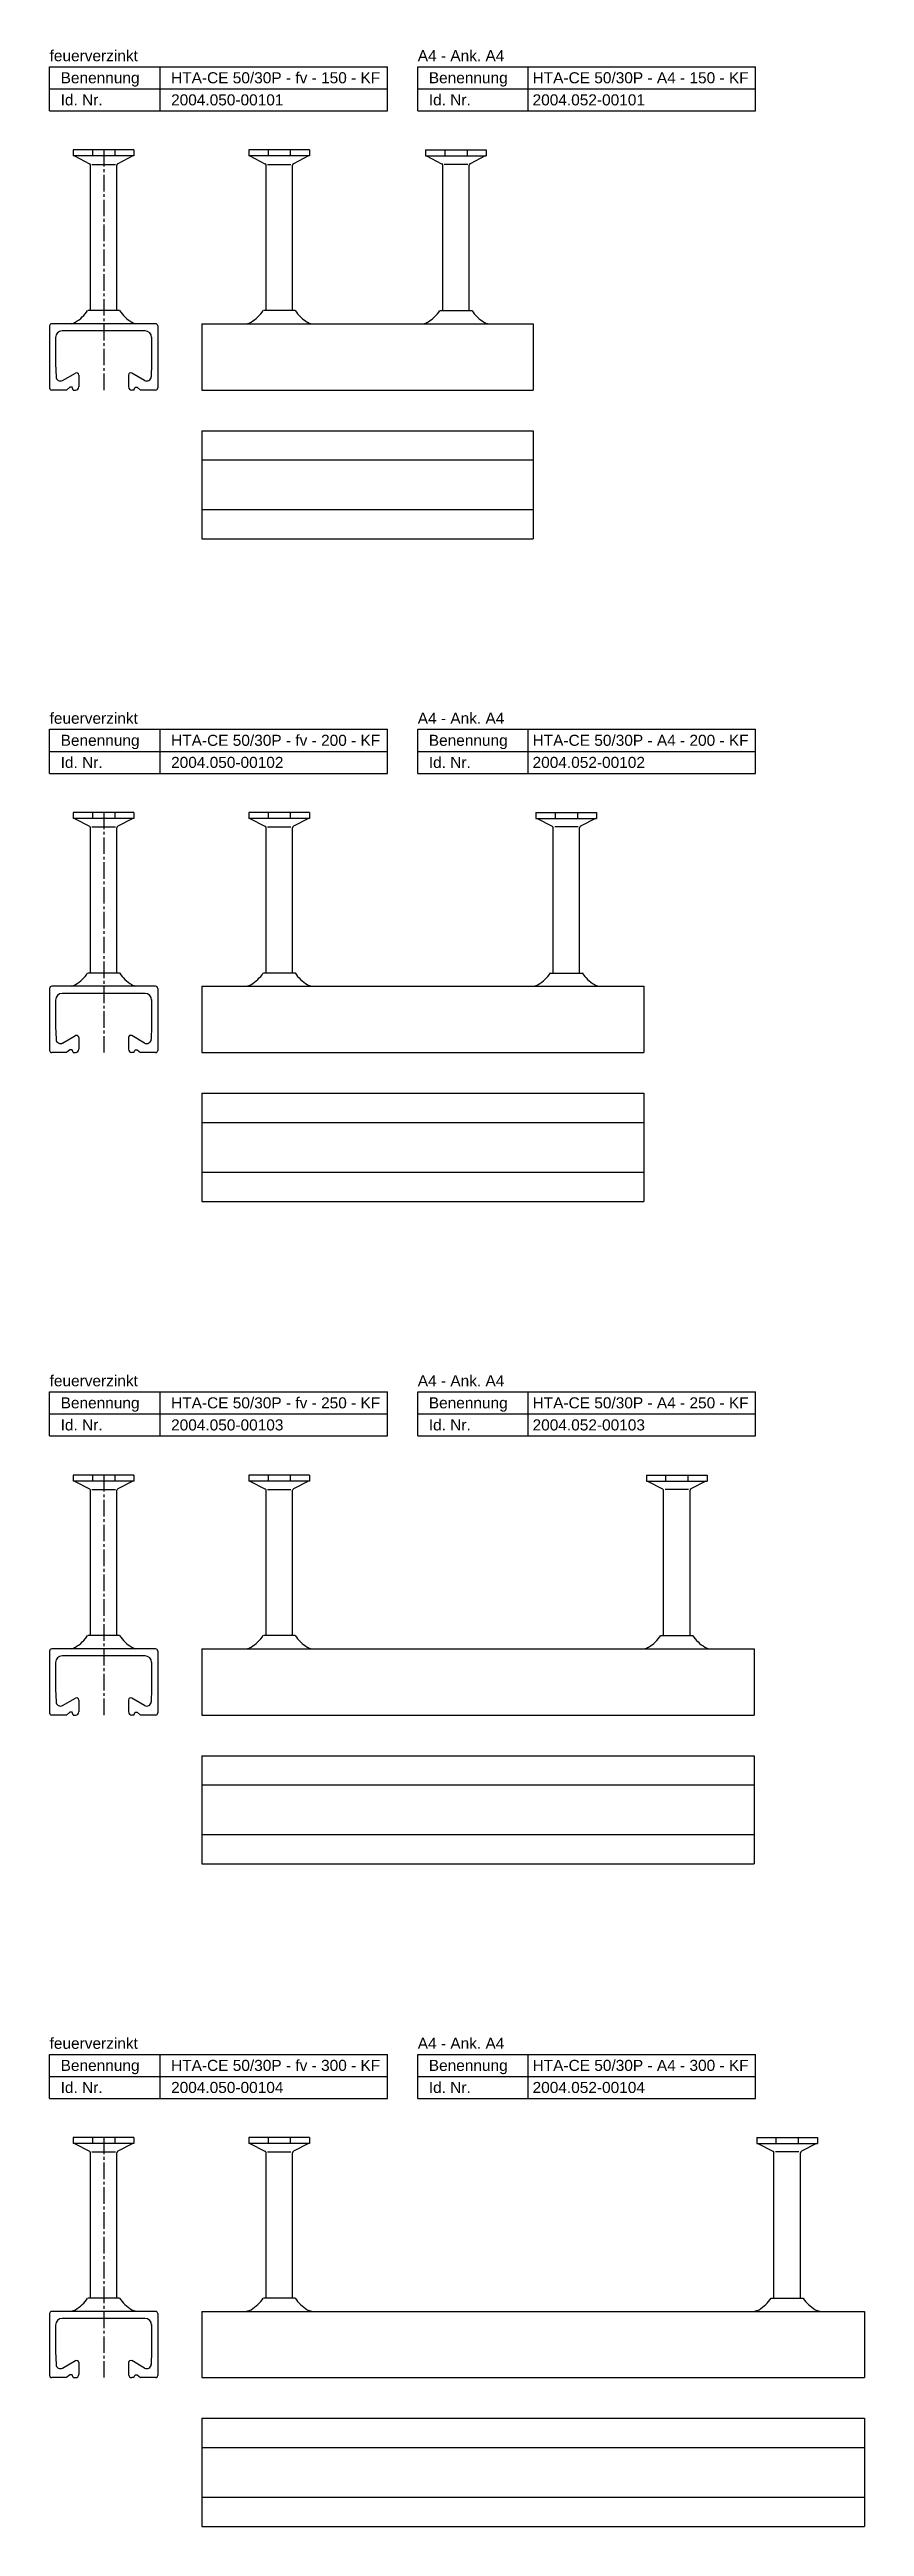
# Model space of a CAD drawing. Header units: millimetres. Extents: x 6357 to 12496, y -479 to 2742.
# Drawn here: x 6357 to 6726, y 1621 to 2742 of the extents above; entities that cross this region are included whole.
import ezdxf

# ---------------------------------------------------------------- set-up
doc = ezdxf.new("R2010")
doc.units = ezdxf.units.MM
doc.header["$LTSCALE"] = 10
doc.linetypes.add('MITTE2', pattern=[1.125, 0.75, -0.125, 0.125, -0.125])
doc.layers.add('ACHSEN', color=1, linetype='MITTE2')
doc.layers.add('HALFEN', color=2, linetype='CONTINUOUS')
doc.styles.add('ARIAL50', font='arial.ttf', dxfattribs={"height": 5})

msp = doc.modelspace()

# ---------------------------------------------------------------- texts
at = {"layer": 'HALFEN', "style": 'ARIAL50'}
for s, p in [('feuerverzinkt', (6357, 2736.9)), ('A4 - Ank. A4', (6523.7, 2736.9)), ('Benennung', (6362, 2726.9)), ('HTA-CE 50/30P - fv - 150 - KF', (6412, 2726.9)), ('Benennung', (6528.7, 2726.9)), ('HTA-CE 50/30P - A4 - 150 - KF', (6575.7, 2726.9)), ('Id. Nr.', (6362, 2716.9)), ('2004.050-00101', (6412, 2716.9)), ('Id. Nr.', (6528.7, 2716.9)), ('2004.052-00101', (6575.7, 2716.9)), ('feuerverzinkt', (6357, 2436.9)), ('A4 - Ank. A4', (6523.7, 2436.9)), ('Benennung', (6362, 2426.9)), ('HTA-CE 50/30P - fv - 200 - KF', (6412, 2426.9)), ('Benennung', (6528.7, 2426.9)), ('HTA-CE 50/30P - A4 - 200 - KF', (6575.7, 2426.9)), ('Id. Nr.', (6362, 2416.9)), ('2004.050-00102', (6412, 2416.9)), ('Id. Nr.', (6528.7, 2416.9)), ('2004.052-00102', (6575.7, 2416.9)), ('feuerverzinkt', (6357, 2136.9)), ('Benennung', (6362, 2126.9)), ('HTA-CE 50/30P - fv - 250 - KF', (6412, 2126.9)), ('A4 - Ank. A4', (6523.7, 2136.9)), ('Benennung', (6528.7, 2126.9)), ('HTA-CE 50/30P - A4 - 250 - KF', (6575.7, 2126.9)), ('Id. Nr.', (6362, 2116.9)), ('2004.050-00103', (6412, 2116.9)), ('Id. Nr.', (6528.7, 2116.9)), ('2004.052-00103', (6575.7, 2116.9)), ('feuerverzinkt', (6357, 1836.9)), ('A4 - Ank. A4', (6523.7, 1836.9)), ('Benennung', (6362, 1826.9)), ('HTA-CE 50/30P - fv - 300 - KF', (6412, 1826.9)), ('Benennung', (6528.7, 1826.9)), ('HTA-CE 50/30P - A4 - 300 - KF', (6575.7, 1826.9)), ('Id. Nr.', (6362, 1816.9)), ('2004.050-00104', (6412, 1816.9)), ('Id. Nr.', (6528.7, 1816.9)), ('2004.052-00104', (6575.7, 1816.9))]:
    msp.add_text(s, height=5, dxfattribs=at).set_placement(p)

# ---------------------------------------------------------------- linework, layer by layer
at = {"layer": 'ACHSEN'}
for p, q in [((6381.5, 2696.7), (6381.5, 2588)), ((6381.5, 2396.7), (6381.5, 2288)), ((6381.5, 2096.7), (6381.5, 1988)), ((6381.5, 1796.7), (6381.5, 1688))]:
    msp.add_line(p, q, dxfattribs=at)
at = {"layer": 'HALFEN'}
for p, q in [((6357, 2734.4), (6510, 2734.4)), ((6357, 2714.4), (6357, 2734.4)), ((6407, 2714.4), (6407, 2734.4)), ((6510, 2714.4), (6510, 2734.4)), ((6523.7, 2734.4), (6676.7, 2734.4)), ((6523.7, 2714.4), (6523.7, 2734.4)), ((6573.7, 2714.4), (6573.7, 2734.4)), ((6676.7, 2714.4), (6676.7, 2734.4)), ((6357, 2724.4), (6510, 2724.4)), ((6357, 2714.4), (6510, 2714.4)), ((6523.7, 2724.4), (6676.7, 2724.4)), ((6523.7, 2714.4), (6676.7, 2714.4)), ((6395.2, 2696.7), (6367.7, 2696.7)), ((6367.7, 2696.7), (6367.7, 2694)), ((6395.2, 2694), (6367.7, 2694)), ((6368.2, 2694), (6375, 2690.5)), ((6376.4, 2696.7), (6376.4, 2694)), ((6386.5, 2696.7), (6386.5, 2694)), ((6394.7, 2694), (6387.9, 2690.5)), ((6395.2, 2696.7), (6395.2, 2694)), ((6474.7, 2696.7), (6447.2, 2696.7)), ((6447.2, 2696.7), (6447.2, 2694)), ((6474.7, 2694), (6447.2, 2694)), ((6447.7, 2694), (6454.5, 2690.5)), ((6455.9, 2696.7), (6455.9, 2694)), ((6466, 2696.7), (6466, 2694)), ((6474.2, 2694), (6467.4, 2690.5)), ((6474.7, 2696.7), (6474.7, 2694)), ((6527.2, 2696.7), (6554.7, 2696.7)), ((6527.2, 2696.7), (6527.2, 2694)), ((6527.2, 2694), (6554.7, 2694)), ((6527.7, 2694), (6534.5, 2690.5)), ((6535.9, 2696.7), (6535.9, 2694)), ((6546, 2696.7), (6546, 2694)), ((6554.2, 2694), (6547.4, 2690.5)), ((6554.7, 2696.7), (6554.7, 2694)), ((6375.5, 2624), (6375.5, 2689.8)), ((6376.1, 2690.2), (6386.8, 2690.2)), ((6387.5, 2624), (6387.5, 2689.8)), ((6455, 2624), (6455, 2689.8)), ((6455.6, 2690.2), (6466.3, 2690.2)), ((6467, 2624), (6467, 2689.8)), ((6535, 2624), (6535, 2689.8)), ((6546.3, 2690.2), (6535.7, 2690.2)), ((6547, 2624), (6547, 2689.8)), ((6357, 2617), (6357, 2589)), ((6405, 2618), (6358, 2618)), ((6400.2, 2614.8), (6362.7, 2614.8)), ((6388.7, 2624), (6374.3, 2624)), ((6388.7, 2624), (6387.9, 2624)), ((6406, 2617), (6406, 2589)), ((6426, 2618), (6576, 2618)), ((6426, 2618), (6426, 2588)), ((6468.2, 2624), (6453.8, 2624)), ((6533.8, 2624), (6548.2, 2624)), ((6576, 2618), (6576, 2588)), ((6359.7, 2611.8), (6359.7, 2599.8)), ((6403.2, 2612), (6403.2, 2599.8)), ((6359.7, 2599.8), (6359.9, 2594)), ((6362.9, 2592.3), (6368.7, 2595.7)), ((6370.2, 2594.8), (6370.2, 2589.5)), ((6392.7, 2594.8), (6392.7, 2589.5)), ((6400, 2592.3), (6394.2, 2595.7)), ((6403.2, 2599.8), (6403, 2594)), ((6364.7, 2588), (6358, 2588)), ((6366.2, 2589.3), (6364.7, 2588)), ((6367.2, 2589.3), (6366.2, 2589.3)), ((6367.7, 2588), (6367.2, 2589.3)), ((6367.7, 2588), (6368.7, 2588)), ((6395.2, 2588), (6394.2, 2588)), ((6395.2, 2588), (6395.7, 2589.3)), ((6395.7, 2589.3), (6396.7, 2589.3)), ((6396.7, 2589.3), (6398.2, 2588)), ((6405, 2588), (6398.2, 2588)), ((6426, 2588), (6576, 2588)), ((6426, 2569.6), (6576, 2569.6)), ((6426, 2569.6), (6426, 2520.6)), ((6576, 2569.6), (6576, 2520.6)), ((6426, 2556.4), (6576, 2556.4)), ((6426, 2533.9), (6576, 2533.9)), ((6426, 2520.6), (6576, 2520.6)), ((6357, 2434.4), (6510, 2434.4)), ((6357, 2414.4), (6357, 2434.4)), ((6407, 2414.4), (6407, 2434.4)), ((6510, 2414.4), (6510, 2434.4)), ((6523.7, 2434.4), (6676.7, 2434.4)), ((6523.7, 2414.4), (6523.7, 2434.4)), ((6573.7, 2414.4), (6573.7, 2434.4)), ((6676.7, 2414.4), (6676.7, 2434.4)), ((6357, 2424.4), (6510, 2424.4)), ((6523.7, 2424.4), (6676.7, 2424.4)), ((6357, 2414.4), (6510, 2414.4)), ((6523.7, 2414.4), (6676.7, 2414.4)), ((6395.2, 2396.7), (6367.7, 2396.7)), ((6367.7, 2396.7), (6367.7, 2394)), ((6395.2, 2394), (6367.7, 2394)), ((6368.2, 2394), (6375, 2390.5)), ((6375.5, 2324), (6375.5, 2389.8)), ((6376.1, 2390.2), (6386.8, 2390.2)), ((6376.4, 2396.7), (6376.4, 2394)), ((6386.5, 2396.7), (6386.5, 2394)), ((6387.5, 2324), (6387.5, 2389.8)), ((6394.7, 2394), (6387.9, 2390.5)), ((6395.2, 2396.7), (6395.2, 2394)), ((6474.7, 2396.7), (6447.2, 2396.7)), ((6447.2, 2396.7), (6447.2, 2394)), ((6474.7, 2394), (6447.2, 2394)), ((6447.7, 2394), (6454.5, 2390.5)), ((6455, 2324), (6455, 2389.8)), ((6455.6, 2390.2), (6466.3, 2390.2)), ((6455.9, 2396.7), (6455.9, 2394)), ((6466, 2396.7), (6466, 2394)), ((6467, 2324), (6467, 2389.8)), ((6474.2, 2394), (6467.4, 2390.5)), ((6474.7, 2396.7), (6474.7, 2394)), ((6577.2, 2396.7), (6604.7, 2396.7)), ((6577.2, 2396.7), (6577.2, 2394)), ((6577.2, 2394), (6604.7, 2394)), ((6577.7, 2394), (6584.5, 2390.5)), ((6585, 2324), (6585, 2389.8)), ((6596.3, 2390.2), (6585.7, 2390.2)), ((6585.9, 2396.7), (6585.9, 2394)), ((6596, 2396.7), (6596, 2394)), ((6597, 2324), (6597, 2389.8)), ((6604.2, 2394), (6597.4, 2390.5)), ((6604.7, 2396.7), (6604.7, 2394)), ((6388.7, 2324), (6374.3, 2324)), ((6388.7, 2324), (6387.9, 2324)), ((6468.2, 2324), (6453.8, 2324)), ((6583.8, 2324), (6598.2, 2324)), ((6357, 2317), (6357, 2289)), ((6405, 2318), (6358, 2318)), ((6359.7, 2311.8), (6359.7, 2299.8)), ((6400.2, 2314.8), (6362.7, 2314.8)), ((6403.2, 2312), (6403.2, 2299.8)), ((6406, 2317), (6406, 2289)), ((6426, 2318), (6626, 2318)), ((6426, 2318), (6426, 2288)), ((6626, 2318), (6626, 2288)), ((6359.7, 2299.8), (6359.9, 2294)), ((6403.2, 2299.8), (6403, 2294)), ((6364.7, 2288), (6358, 2288)), ((6362.9, 2292.3), (6368.7, 2295.7)), ((6366.2, 2289.3), (6364.7, 2288)), ((6367.2, 2289.3), (6366.2, 2289.3)), ((6367.7, 2288), (6367.2, 2289.3)), ((6367.7, 2288), (6368.7, 2288)), ((6370.2, 2294.8), (6370.2, 2289.5)), ((6392.7, 2294.8), (6392.7, 2289.5)), ((6400, 2292.3), (6394.2, 2295.7)), ((6395.2, 2288), (6394.2, 2288)), ((6395.2, 2288), (6395.7, 2289.3)), ((6395.7, 2289.3), (6396.7, 2289.3)), ((6396.7, 2289.3), (6398.2, 2288)), ((6405, 2288), (6398.2, 2288)), ((6426, 2288), (6626, 2288)), ((6426, 2269.6), (6626, 2269.6)), ((6426, 2269.6), (6426, 2220.6)), ((6626, 2269.6), (6626, 2220.6)), ((6426, 2256.4), (6626, 2256.4)), ((6426, 2233.9), (6626, 2233.9)), ((6426, 2220.6), (6626, 2220.6)), ((6357, 2134.4), (6510, 2134.4)), ((6357, 2114.4), (6357, 2134.4)), ((6407, 2114.4), (6407, 2134.4)), ((6510, 2114.4), (6510, 2134.4)), ((6523.7, 2134.4), (6676.7, 2134.4)), ((6523.7, 2114.4), (6523.7, 2134.4)), ((6573.7, 2114.4), (6573.7, 2134.4)), ((6676.7, 2114.4), (6676.7, 2134.4)), ((6357, 2124.4), (6510, 2124.4)), ((6523.7, 2124.4), (6676.7, 2124.4)), ((6357, 2114.4), (6510, 2114.4)), ((6523.7, 2114.4), (6676.7, 2114.4)), ((6395.2, 2096.7), (6367.7, 2096.7)), ((6367.7, 2096.7), (6367.7, 2094)), ((6395.2, 2094), (6367.7, 2094)), ((6368.2, 2094), (6375, 2090.5)), ((6375.5, 2024), (6375.5, 2089.8)), ((6376.1, 2090.2), (6386.8, 2090.2)), ((6376.4, 2096.7), (6376.4, 2094)), ((6386.5, 2096.7), (6386.5, 2094)), ((6387.5, 2024), (6387.5, 2089.8)), ((6394.7, 2094), (6387.9, 2090.5)), ((6395.2, 2096.7), (6395.2, 2094)), ((6474.7, 2096.7), (6447.2, 2096.7)), ((6447.2, 2096.7), (6447.2, 2094)), ((6474.7, 2094), (6447.2, 2094)), ((6447.7, 2094), (6454.5, 2090.5)), ((6455, 2024), (6455, 2089.8)), ((6455.6, 2090.2), (6466.3, 2090.2)), ((6455.9, 2096.7), (6455.9, 2094)), ((6466, 2096.7), (6466, 2094)), ((6467, 2024), (6467, 2089.8)), ((6474.2, 2094), (6467.4, 2090.5)), ((6474.7, 2096.7), (6474.7, 2094)), ((6627.2, 2096.7), (6654.7, 2096.7)), ((6627.2, 2096.7), (6627.2, 2094)), ((6627.2, 2094), (6654.7, 2094)), ((6627.7, 2094), (6634.5, 2090.5)), ((6635, 2024), (6635, 2089.8)), ((6646.3, 2090.2), (6635.7, 2090.2)), ((6635.9, 2096.7), (6635.9, 2094)), ((6646, 2096.7), (6646, 2094)), ((6647, 2024), (6647, 2089.8)), ((6654.2, 2094), (6647.4, 2090.5)), ((6654.7, 2096.7), (6654.7, 2094)), ((6388.7, 2024), (6374.3, 2024)), ((6388.7, 2024), (6387.9, 2024)), ((6468.2, 2024), (6453.8, 2024)), ((6633.8, 2024), (6648.2, 2024)), ((6357, 2017), (6357, 1989)), ((6405, 2018), (6358, 2018)), ((6359.7, 2011.8), (6359.7, 1999.8)), ((6400.2, 2014.8), (6362.7, 2014.8)), ((6403.2, 2012), (6403.2, 1999.8)), ((6406, 2017), (6406, 1989)), ((6426, 2018), (6676, 2018)), ((6426, 2018), (6426, 1988)), ((6676, 2018), (6676, 1988)), ((6359.7, 1999.8), (6359.9, 1994)), ((6403.2, 1999.8), (6403, 1994)), ((6364.7, 1988), (6358, 1988)), ((6362.9, 1992.3), (6368.7, 1995.7)), ((6366.2, 1989.3), (6364.7, 1988)), ((6367.2, 1989.3), (6366.2, 1989.3)), ((6367.7, 1988), (6367.2, 1989.3)), ((6367.7, 1988), (6368.7, 1988)), ((6370.2, 1994.8), (6370.2, 1989.5)), ((6392.7, 1994.8), (6392.7, 1989.5)), ((6400, 1992.3), (6394.2, 1995.7)), ((6395.2, 1988), (6394.2, 1988)), ((6395.2, 1988), (6395.7, 1989.3)), ((6395.7, 1989.3), (6396.7, 1989.3)), ((6396.7, 1989.3), (6398.2, 1988)), ((6405, 1988), (6398.2, 1988)), ((6426, 1988), (6676, 1988)), ((6426, 1969.6), (6676, 1969.6)), ((6426, 1969.6), (6426, 1920.6)), ((6676, 1969.6), (6676, 1920.6)), ((6426, 1956.4), (6676, 1956.4)), ((6426, 1933.9), (6676, 1933.9)), ((6426, 1920.6), (6676, 1920.6)), ((6357, 1834.4), (6510, 1834.4)), ((6357, 1814.4), (6357, 1834.4)), ((6407, 1814.4), (6407, 1834.4)), ((6510, 1814.4), (6510, 1834.4)), ((6523.7, 1834.4), (6676.7, 1834.4)), ((6523.7, 1814.4), (6523.7, 1834.4)), ((6573.7, 1814.4), (6573.7, 1834.4)), ((6676.7, 1814.4), (6676.7, 1834.4)), ((6357, 1824.4), (6510, 1824.4)), ((6523.7, 1824.4), (6676.7, 1824.4)), ((6357, 1814.4), (6510, 1814.4)), ((6523.7, 1814.4), (6676.7, 1814.4)), ((6395.2, 1796.7), (6367.7, 1796.7)), ((6367.7, 1796.7), (6367.7, 1794)), ((6376.4, 1796.7), (6376.4, 1794)), ((6386.5, 1796.7), (6386.5, 1794)), ((6395.2, 1796.7), (6395.2, 1794)), ((6474.7, 1796.7), (6447.2, 1796.7)), ((6447.2, 1796.7), (6447.2, 1794)), ((6455.9, 1796.7), (6455.9, 1794)), ((6466, 1796.7), (6466, 1794)), ((6474.7, 1796.7), (6474.7, 1794)), ((6677.2, 1796.7), (6704.7, 1796.7)), ((6677.2, 1796.7), (6677.2, 1794)), ((6685.9, 1796.7), (6685.9, 1794)), ((6696, 1796.7), (6696, 1794)), ((6704.7, 1796.7), (6704.7, 1794)), ((6395.2, 1794), (6367.7, 1794)), ((6368.2, 1794), (6375, 1790.5)), ((6375.5, 1724), (6375.5, 1789.8)), ((6376.1, 1790.2), (6386.8, 1790.2)), ((6387.5, 1724), (6387.5, 1789.8)), ((6394.7, 1794), (6387.9, 1790.5)), ((6474.7, 1794), (6447.2, 1794)), ((6447.7, 1794), (6454.5, 1790.5)), ((6455, 1724), (6455, 1789.8)), ((6455.6, 1790.2), (6466.3, 1790.2)), ((6467, 1724), (6467, 1789.8)), ((6474.2, 1794), (6467.4, 1790.5)), ((6677.2, 1794), (6704.7, 1794)), ((6677.7, 1794), (6684.5, 1790.5)), ((6685, 1724), (6685, 1789.8)), ((6696.3, 1790.2), (6685.7, 1790.2)), ((6697, 1724), (6697, 1789.8)), ((6704.2, 1794), (6697.4, 1790.5)), ((6357, 1717), (6357, 1689)), ((6405, 1718), (6358, 1718)), ((6388.7, 1724), (6374.3, 1724)), ((6388.7, 1724), (6387.9, 1724)), ((6406, 1717), (6406, 1689)), ((6426, 1718), (6726, 1718)), ((6426, 1718), (6426, 1688)), ((6468.2, 1724), (6453.8, 1724)), ((6683.8, 1724), (6698.2, 1724)), ((6726, 1718), (6726, 1688)), ((6359.7, 1711.8), (6359.7, 1699.8)), ((6400.2, 1714.8), (6362.7, 1714.8)), ((6403.2, 1712), (6403.2, 1699.8)), ((6359.7, 1699.8), (6359.9, 1694)), ((6362.9, 1692.3), (6368.7, 1695.7)), ((6370.2, 1694.8), (6370.2, 1689.5)), ((6392.7, 1694.8), (6392.7, 1689.5)), ((6400, 1692.3), (6394.2, 1695.7)), ((6403.2, 1699.8), (6403, 1694)), ((6364.7, 1688), (6358, 1688)), ((6366.2, 1689.3), (6364.7, 1688)), ((6367.2, 1689.3), (6366.2, 1689.3)), ((6367.7, 1688), (6367.2, 1689.3)), ((6367.7, 1688), (6368.7, 1688)), ((6395.2, 1688), (6394.2, 1688)), ((6395.2, 1688), (6395.7, 1689.3)), ((6395.7, 1689.3), (6396.7, 1689.3)), ((6396.7, 1689.3), (6398.2, 1688)), ((6405, 1688), (6398.2, 1688)), ((6426, 1688), (6726, 1688)), ((6426, 1669.6), (6726, 1669.6)), ((6426, 1669.6), (6426, 1620.6)), ((6726, 1669.6), (6726, 1620.6)), ((6426, 1656.4), (6726, 1656.4)), ((6426, 1633.9), (6726, 1633.9)), ((6426, 1620.6), (6726, 1620.6))]:
    msp.add_line(p, q, dxfattribs=at)
for centre, radius, start, end in [((6374.7, 2689.8), 0.8, 0, 62.3005), ((6388.3, 2689.8), 0.8, 117.6995, 180), ((6454.2, 2689.8), 0.8, 0, 62.3005), ((6467.8, 2689.8), 0.8, 117.6995, 180), ((6534.2, 2689.8), 0.8, 0, 62.3005), ((6547.8, 2689.8), 0.8, 117.6995, 180), ((6358, 2617), 1, 90, 180), ((6362.7, 2611.8), 3, 90, 180), ((6364.7, 2626.8), 9, 283.5362, 296.8414), ((6359.8, 2633.6), 17.3, 301.0756, 326.5383), ((6403.1, 2633.6), 17.3, 213.4617, 238.9244), ((6398.2, 2626.8), 9, 243.1586, 256.4638), ((6400.2, 2611.8), 3, 0, 90), ((6405, 2617), 1, 0, 90), ((6444.2, 2626.8), 9, 283.5362, 296.8414), ((6439.3, 2633.6), 17.3, 301.0756, 326.5383), ((6482.6, 2633.6), 17.3, 213.4617, 238.9244), ((6477.7, 2626.8), 9, 243.1586, 256.4638), ((6524.2, 2626.8), 9, 283.5362, 296.8414), ((6519.3, 2633.6), 17.3, 301.0756, 326.5383), ((6562.6, 2633.6), 17.3, 213.4617, 238.9244), ((6557.7, 2626.8), 9, 243.1586, 256.4638), ((6361.9, 2594.1), 2, 181.843, 299.9532), ((6369.2, 2594.8), 1, 0, 119.9532), ((6393.7, 2594.8), 1, 60.0468, 180), ((6401, 2594.1), 2, 240.0468, 358.157), ((6358, 2589), 1, 180, 270), ((6368.7, 2589.5), 1.5, 270, 0), ((6394.2, 2589.5), 1.5, 180, 270), ((6405, 2589), 1, 270, 0), ((6374.7, 2389.8), 0.8, 0, 62.3005), ((6388.3, 2389.8), 0.8, 117.6995, 180), ((6454.2, 2389.8), 0.8, 0, 62.3005), ((6467.8, 2389.8), 0.8, 117.6995, 180), ((6584.2, 2389.8), 0.8, 0, 62.3005), ((6597.8, 2389.8), 0.8, 117.6995, 180), ((6359.8, 2333.6), 17.3, 301.0756, 326.5383), ((6403.1, 2333.6), 17.3, 213.4617, 238.9244), ((6439.3, 2333.6), 17.3, 301.0756, 326.5383), ((6482.6, 2333.6), 17.3, 213.4617, 238.9244), ((6569.3, 2333.6), 17.3, 301.0756, 326.5383), ((6612.6, 2333.6), 17.3, 213.4617, 238.9244), ((6358, 2317), 1, 90, 180), ((6362.7, 2311.8), 3, 90, 180), ((6364.7, 2326.8), 9, 283.5362, 296.8414), ((6398.2, 2326.8), 9, 243.1586, 256.4638), ((6400.2, 2311.8), 3, 0, 90), ((6405, 2317), 1, 0, 90), ((6444.2, 2326.8), 9, 283.5362, 296.8414), ((6477.7, 2326.8), 9, 243.1586, 256.4638), ((6574.2, 2326.8), 9, 283.5362, 296.8414), ((6607.7, 2326.8), 9, 243.1586, 256.4638), ((6358, 2289), 1, 180, 270), ((6361.9, 2294.1), 2, 181.843, 299.9532), ((6369.2, 2294.8), 1, 0, 119.9532), ((6368.7, 2289.5), 1.5, 270, 0), ((6393.7, 2294.8), 1, 60.0468, 180), ((6394.2, 2289.5), 1.5, 180, 270), ((6401, 2294.1), 2, 240.0468, 358.157), ((6405, 2289), 1, 270, 0), ((6374.7, 2089.8), 0.8, 0, 62.3005), ((6388.3, 2089.8), 0.8, 117.6995, 180), ((6454.2, 2089.8), 0.8, 0, 62.3005), ((6467.8, 2089.8), 0.8, 117.6995, 180), ((6634.2, 2089.8), 0.8, 0, 62.3005), ((6647.8, 2089.8), 0.8, 117.6995, 180), ((6359.8, 2033.6), 17.3, 301.0756, 326.5383), ((6403.1, 2033.6), 17.3, 213.4617, 238.9244), ((6439.3, 2033.6), 17.3, 301.0756, 326.5383), ((6482.6, 2033.6), 17.3, 213.4617, 238.9244), ((6619.3, 2033.6), 17.3, 301.0756, 326.5383), ((6662.6, 2033.6), 17.3, 213.4617, 238.9244), ((6358, 2017), 1, 90, 180), ((6362.7, 2011.8), 3, 90, 180), ((6364.7, 2026.8), 9, 283.5362, 296.8414), ((6398.2, 2026.8), 9, 243.1586, 256.4638), ((6400.2, 2011.8), 3, 0, 90), ((6405, 2017), 1, 0, 90), ((6444.2, 2026.8), 9, 283.5362, 296.8414), ((6477.7, 2026.8), 9, 243.1586, 256.4638), ((6624.2, 2026.8), 9, 283.5362, 296.8414), ((6657.7, 2026.8), 9, 243.1586, 256.4638), ((6358, 1989), 1, 180, 270), ((6361.9, 1994.1), 2, 181.843, 299.9532), ((6369.2, 1994.8), 1, 0, 119.9532), ((6368.7, 1989.5), 1.5, 270, 0), ((6393.7, 1994.8), 1, 60.0468, 180), ((6394.2, 1989.5), 1.5, 180, 270), ((6401, 1994.1), 2, 240.0468, 358.157), ((6405, 1989), 1, 270, 0), ((6374.7, 1789.8), 0.8, 0, 62.3005), ((6388.3, 1789.8), 0.8, 117.6995, 180), ((6454.2, 1789.8), 0.8, 0, 62.3005), ((6467.8, 1789.8), 0.8, 117.6995, 180), ((6684.2, 1789.8), 0.8, 0, 62.3005), ((6697.8, 1789.8), 0.8, 117.6995, 180), ((6358, 1717), 1, 90, 180), ((6364.7, 1726.8), 9, 283.5362, 296.8414), ((6359.8, 1733.6), 17.3, 301.0756, 326.5383), ((6403.1, 1733.6), 17.3, 213.4617, 238.9244), ((6398.2, 1726.8), 9, 243.1586, 256.4638), ((6405, 1717), 1, 0, 90), ((6444.2, 1726.8), 9, 283.5362, 296.8414), ((6439.3, 1733.6), 17.3, 301.0756, 326.5383), ((6482.6, 1733.6), 17.3, 213.4617, 238.9244), ((6477.7, 1726.8), 9, 243.1586, 256.4638), ((6674.2, 1726.8), 9, 283.5362, 296.8414), ((6669.3, 1733.6), 17.3, 301.0756, 326.5383), ((6712.6, 1733.6), 17.3, 213.4617, 238.9244), ((6707.7, 1726.8), 9, 243.1586, 256.4638), ((6362.7, 1711.8), 3, 90, 180), ((6400.2, 1711.8), 3, 0, 90), ((6361.9, 1694.1), 2, 181.843, 299.9532), ((6369.2, 1694.8), 1, 0, 119.9532), ((6393.7, 1694.8), 1, 60.0468, 180), ((6401, 1694.1), 2, 240.0468, 358.157), ((6358, 1689), 1, 180, 270), ((6368.7, 1689.5), 1.5, 270, 0), ((6394.2, 1689.5), 1.5, 180, 270), ((6405, 1689), 1, 270, 0)]:
    msp.add_arc(centre, radius, start, end, dxfattribs=at)

msp.set_redraw_order([(e.dxf.handle, doc.entitydb.next_handle()) for e in msp.query("TEXT MTEXT ATTDEF DIMENSION ARC_DIMENSION")])  # texts and dimensions are drawn at this point

doc.saveas('drawing.dxf')
